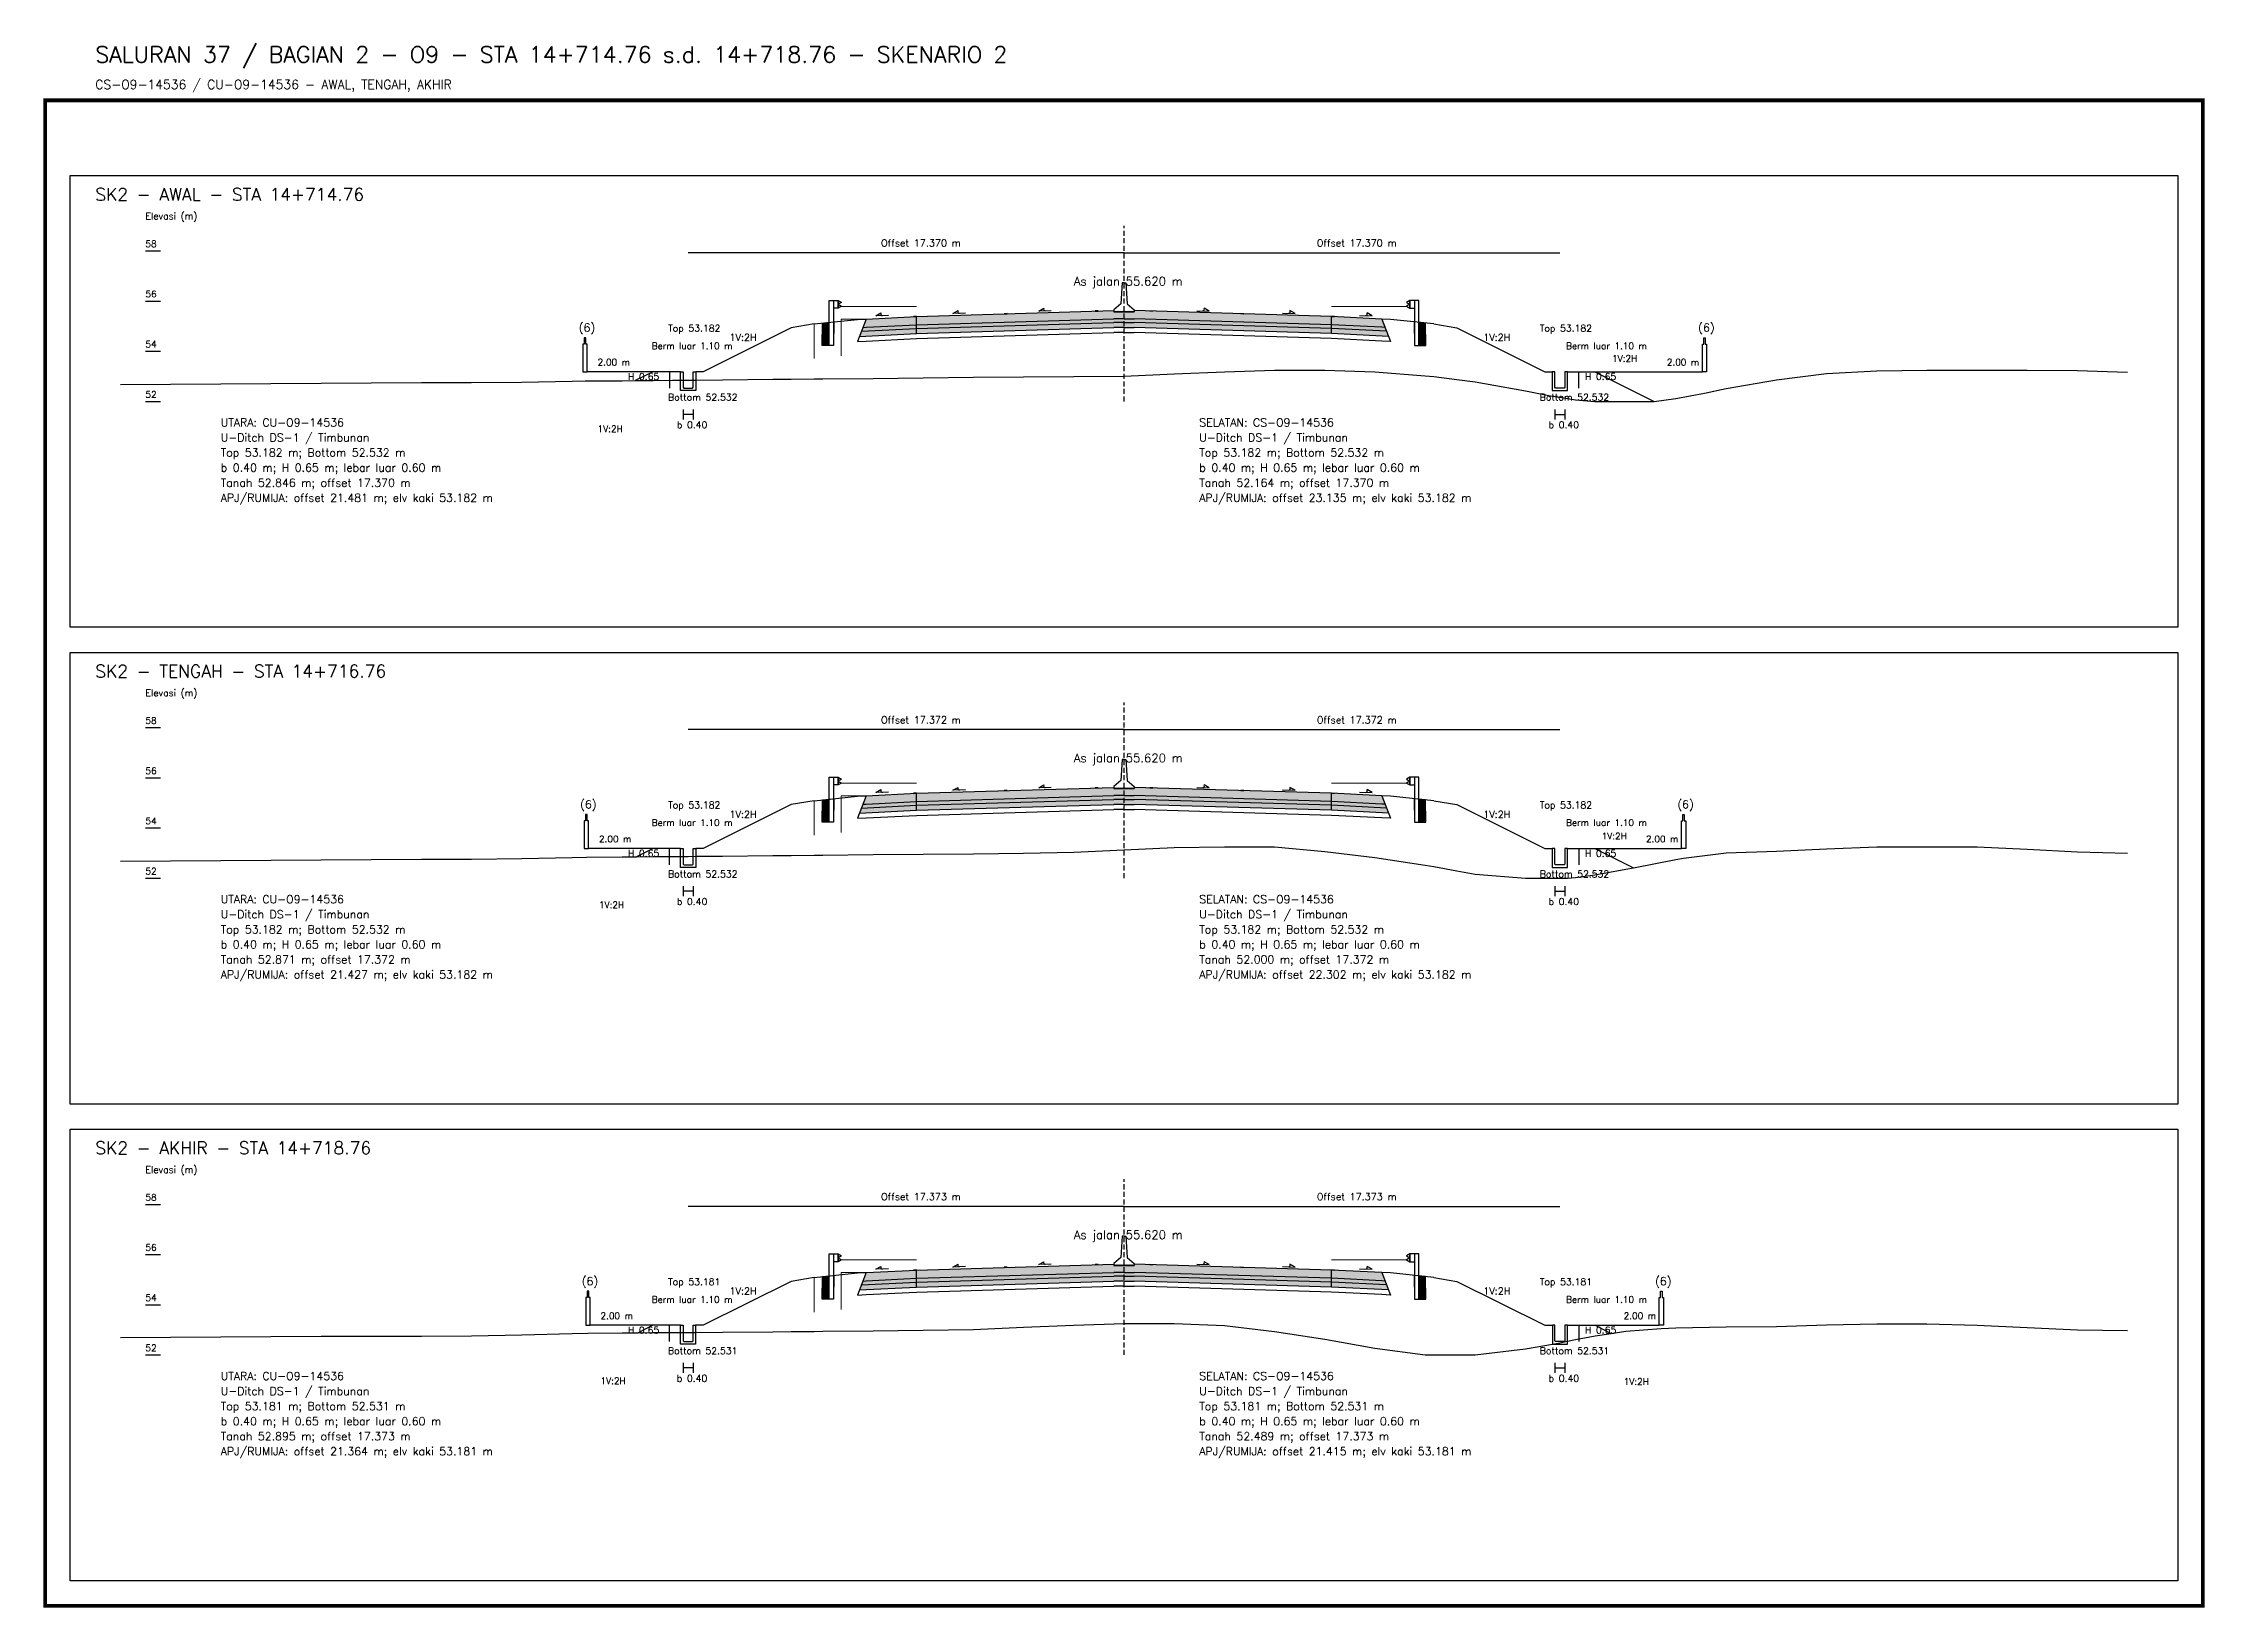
# Model space of a CAD drawing. Header units: metres. Extents: x -24715 to -24517, y 27498 to 30841.
# Drawn here: x -24617.7 to -24531.5, y 27922.2 to 27984.5 of the extents above; entities that cross this region are included whole.
import ezdxf

# ---------------------------------------------------------------- set-up
doc = ezdxf.new("R2010")
doc.units = ezdxf.units.M
doc.linetypes.add('PS_DASH', pattern=[0.3, 0.2, -0.1])
for name, color, linetype, lineweight in [('Dimensi', 230, 'Continuous', 20), ('GRS-ARSIR (HATCH)', 8, 'Continuous', 9), ('Guardrail', 20, 'Continuous', 30), ('HATCH - Beton ramping', 210, 'Continuous', 9), ('HATCH - LFA', 30, 'Continuous', 9), ('HATCH - Pavement', 50, 'Continuous', 9), ('Marka', 20, 'Continuous', 30), ('POT_ALL_GROUP', 2, 'Continuous', 70)]:
    doc.layers.add(name, color=color, linetype=linetype, lineweight=lineweight)
for name, color, linetype in [('POT_ALL_APJ', 2, 'Continuous'), ('POT_ALL_BORDER', 8, 'Continuous'), ('POT_ALL_CHANNEL2', 7, 'Continuous'), ('POT_ALL_DIM', 7, 'Continuous'), ('POT_ALL_GROUND', 1, 'Continuous'), ('POT_ALL_GUIDE', 8, 'Continuous'), ('POT_ALL_ROAD', 4, 'Continuous')]:
    doc.layers.add(name, color=color, linetype=linetype)
doc.styles.get("Standard").update_dxf_attribs({"font": 'simplex.shx'})

msp = doc.modelspace()

# ---------------------------------------------------------------- texts
at = {"layer": 'POT_ALL_APJ'}
for s, height, p in [('(6)', 0.32, (-24596.31731, 27973.04633)), ('(6)', 0.32, (-24551.70064, 27973.04633)), ('2.00 m', 0.26, (-24595.56731, 27971.69633)), ('2.00 m', 0.26, (-24552.95064, 27971.69633)), ('(6)', 0.32, (-24596.26254, 27954.04576)), ('(6)', 0.32, (-24552.53373, 27954.04576)), ('2.00 m', 0.26, (-24595.51254, 27952.69576)), ('2.00 m', 0.26, (-24553.78373, 27952.69576)), ('(6)', 0.32, (-24596.19995, 27935.04519)), ('(6)', 0.32, (-24553.42127, 27935.04519)), ('2.00 m', 0.26, (-24595.44995, 27933.69519)), ('2.00 m', 0.26, (-24554.67127, 27933.69519))]:
    msp.add_text(s, height=height, dxfattribs=at).set_placement(p)
at = {"layer": 'POT_ALL_CHANNEL2'}
for s, height, p in [('Top 53.182', 0.27, (-24592.75625, 27973.04633)), ('Top 53.182', 0.27, (-24558.01551, 27973.04633)), ('Bottom 52.532', 0.27, (-24592.75625, 27970.29633)), ('Bottom 52.532', 0.27, (-24558.01551, 27970.29633)), ('UTARA: CU-O9-14536', 0.32, (-24610.58588, 27969.26387)), ('SELATAN: CS-O9-14536', 0.32, (-24571.58588, 27969.26387)), ('Top 53.182', 0.27, (-24592.75738, 27954.04576)), ('Top 53.182', 0.27, (-24558.01437, 27954.04576)), ('Bottom 52.532', 0.27, (-24592.75738, 27951.29576)), ('Bottom 52.532', 0.27, (-24558.01437, 27951.29576)), ('UTARA: CU-O9-14536', 0.32, (-24610.58588, 27950.26387)), ('SELATAN: CS-O9-14536', 0.32, (-24571.58588, 27950.26387)), ('Top 53.181', 0.27, (-24592.75852, 27935.04519)), ('Top 53.181', 0.27, (-24558.01323, 27935.04519)), ('Bottom 52.531', 0.27, (-24592.75852, 27932.29519)), ('Bottom 52.531', 0.27, (-24558.01323, 27932.29519)), ('UTARA: CU-O9-14536', 0.32, (-24610.58588, 27931.26387)), ('SELATAN: CS-O9-14536', 0.32, (-24571.58588, 27931.26387))]:
    msp.add_text(s, height=height, dxfattribs=at).set_placement(p)
at = {"layer": 'POT_ALL_DIM'}
for s, height, p in [('SK2 - AWAL - STA 14+714.76', 0.5, (-24615.58588, 27978.26387)), ('Elevasi (m)', 0.27, (-24613.58588, 27977.51387)), ('58', 0.26, (-24613.58588, 27976.41387)), ('Offset 17.370 m', 0.28, (-24584.27106, 27976.43387)), ('Offset 17.370 m', 0.28, (-24566.90069, 27976.43387)), ('56', 0.26, (-24613.58588, 27974.41387)), ('As jalan 55.620 m', 0.34, (-24576.58588, 27974.88387)), ('1V:2H', 0.28, (-24590.30602, 27972.67144)), ('1V:2H', 0.28, (-24560.26573, 27972.67144)), ('54', 0.26, (-24613.58588, 27972.41387)), ('Berm luar 1.10 m', 0.26, (-24593.40625, 27972.34633)), ('Berm luar 1.10 m', 0.26, (-24556.96551, 27972.34633)), ('1V:2H', 0.26, (-24555.13307, 27971.84633)), ('H 0.65', 0.27, (-24594.35625, 27971.12133)), ('H 0.65', 0.27, (-24556.21551, 27971.12133)), ('52', 0.26, (-24613.58588, 27970.41387)), ('b 0.40', 0.27, (-24592.40625, 27969.19633)), ('b 0.40', 0.27, (-24557.66551, 27969.19633)), ('U-Ditch DS-1 / Timbunan', 0.32, (-24610.58588, 27968.66387)), ('1V:2H', 0.26, (-24595.56731, 27969.04083)), ('U-Ditch DS-1 / Timbunan', 0.32, (-24571.58588, 27968.66387)), ('Top 53.182 m; Bottom 52.532 m', 0.32, (-24610.58588, 27968.06387)), ('b 0.40 m; H 0.65 m; lebar luar 0.60 m', 0.32, (-24610.58588, 27967.46387)), ('Top 53.182 m; Bottom 52.532 m', 0.32, (-24571.58588, 27968.06387)), ('b 0.40 m; H 0.65 m; lebar luar 0.60 m', 0.32, (-24571.58588, 27967.46387)), ('Tanah 52.846 m; offset 17.370 m', 0.32, (-24610.58588, 27966.86387)), ('Tanah 52.164 m; offset 17.370 m', 0.32, (-24571.58588, 27966.86387)), ('APJ/RUMIJA: offset 21.481 m; elv kaki 53.182 m', 0.32, (-24610.58588, 27966.26387)), ('APJ/RUMIJA: offset 23.135 m; elv kaki 53.182 m', 0.32, (-24571.58588, 27966.26387)), ('SK2 - TENGAH - STA 14+716.76', 0.5, (-24615.58588, 27959.26387)), ('Elevasi (m)', 0.27, (-24613.58588, 27958.51387)), ('58', 0.26, (-24613.58588, 27957.41387)), ('Offset 17.372 m', 0.28, (-24584.27163, 27957.43387)), ('Offset 17.372 m', 0.28, (-24566.90012, 27957.43387)), ('As jalan 55.620 m', 0.34, (-24576.58588, 27955.88387)), ('56', 0.26, (-24613.58588, 27955.41387)), ('54', 0.26, (-24613.58588, 27953.41387)), ('Berm luar 1.10 m', 0.26, (-24593.40738, 27953.34576)), ('1V:2H', 0.28, (-24590.30659, 27953.67116)), ('1V:2H', 0.28, (-24560.26517, 27953.67116)), ('Berm luar 1.10 m', 0.26, (-24556.96437, 27953.34576)), ('H 0.65', 0.27, (-24594.35738, 27952.12076)), ('H 0.65', 0.27, (-24556.21437, 27952.12076)), ('1V:2H', 0.26, (-24555.54905, 27952.8131)), ('52', 0.26, (-24613.58588, 27951.41387)), ('U-Ditch DS-1 / Timbunan', 0.32, (-24610.58588, 27949.66387)), ('1V:2H', 0.26, (-24595.51254, 27950.06822)), ('b 0.40', 0.27, (-24592.40738, 27950.19576)), ('U-Ditch DS-1 / Timbunan', 0.32, (-24571.58588, 27949.66387)), ('b 0.40', 0.27, (-24557.66437, 27950.19576)), ('Top 53.182 m; Bottom 52.532 m', 0.32, (-24610.58588, 27949.06387)), ('b 0.40 m; H 0.65 m; lebar luar 0.60 m', 0.32, (-24610.58588, 27948.46387)), ('Top 53.182 m; Bottom 52.532 m', 0.32, (-24571.58588, 27949.06387)), ('b 0.40 m; H 0.65 m; lebar luar 0.60 m', 0.32, (-24571.58588, 27948.46387)), ('Tanah 52.871 m; offset 17.372 m', 0.32, (-24610.58588, 27947.86387)), ('Tanah 52.000 m; offset 17.372 m', 0.32, (-24571.58588, 27947.86387)), ('APJ/RUMIJA: offset 21.427 m; elv kaki 53.182 m', 0.32, (-24610.58588, 27947.26387)), ('APJ/RUMIJA: offset 22.302 m; elv kaki 53.182 m', 0.32, (-24571.58588, 27947.26387)), ('SK2 - AKHIR - STA 14+718.76', 0.5, (-24615.58588, 27940.26387)), ('Elevasi (m)', 0.27, (-24613.58588, 27939.51387)), ('58', 0.26, (-24613.58588, 27938.41387)), ('Offset 17.373 m', 0.28, (-24584.2722, 27938.43387)), ('Offset 17.373 m', 0.28, (-24566.89956, 27938.43387)), ('As jalan 55.620 m', 0.34, (-24576.58588, 27936.88387)), ('56', 0.26, (-24613.58588, 27936.41387)), ('54', 0.26, (-24613.58588, 27934.41387)), ('Berm luar 1.10 m', 0.26, (-24593.40852, 27934.34519)), ('1V:2H', 0.28, (-24590.30716, 27934.67087)), ('1V:2H', 0.28, (-24560.2646, 27934.67087)), ('Berm luar 1.10 m', 0.26, (-24556.96323, 27934.34519)), ('H 0.65', 0.27, (-24594.35852, 27933.12019)), ('H 0.65', 0.27, (-24556.21323, 27933.12019)), ('52', 0.26, (-24613.58588, 27932.41387)), ('U-Ditch DS-1 / Timbunan', 0.32, (-24610.58588, 27930.66387)), ('1V:2H', 0.26, (-24595.44995, 27931.09943)), ('b 0.40', 0.27, (-24592.40852, 27931.19519)), ('U-Ditch DS-1 / Timbunan', 0.32, (-24571.58588, 27930.66387)), ('b 0.40', 0.27, (-24557.66323, 27931.19519)), ('1V:2H', 0.26, (-24554.67127, 27931.07414)), ('Top 53.181 m; Bottom 52.531 m', 0.32, (-24610.58588, 27930.06387)), ('Top 53.181 m; Bottom 52.531 m', 0.32, (-24571.58588, 27930.06387)), ('Tanah 52.895 m; offset 17.373 m', 0.32, (-24610.58588, 27928.86387)), ('b 0.40 m; H 0.65 m; lebar luar 0.60 m', 0.32, (-24610.58588, 27929.46387)), ('Tanah 52.489 m; offset 17.373 m', 0.32, (-24571.58588, 27928.86387)), ('b 0.40 m; H 0.65 m; lebar luar 0.60 m', 0.32, (-24571.58588, 27929.46387)), ('APJ/RUMIJA: offset 21.364 m; elv kaki 53.181 m', 0.32, (-24610.58588, 27928.26387)), ('APJ/RUMIJA: offset 21.415 m; elv kaki 53.181 m', 0.32, (-24571.58588, 27928.26387))]:
    msp.add_text(s, height=height, dxfattribs=at).set_placement(p)
at = {"layer": 'POT_ALL_GROUP', "lineweight": 0}
for s, height, p in [('SALURAN 37 / BAGIAN 2 - O9 - STA 14+714.76 s.d. 14+718.76 - SKENARIO 2', 0.65, (-24615.58588, 27983.76387)), ('CS-O9-14536 / CU-O9-14536 - AWAL, TENGAH, AKHIR', 0.36, (-24615.58588, 27982.71387))]:
    msp.add_text(s, height=height, dxfattribs=at).set_placement(p)

# ---------------------------------------------------------------- blocks, each defined once
blk = doc.blocks.new('JALAN_ASLI_TIPIKAL_2OKT_METER')
at = {"layer": 'Guardrail', "lineweight": 9}
h = blk.add_hatch(dxfattribs=at)
h.set_pattern_fill('JIS_LC_20', color=256, scale=0.002)
h.set_pattern_definition([(45, (-29.65569, -21.99233), (-0.02828427, 0.02828427), []), (45, (-29.65489, -21.99233), (-0.02828427, 0.02828427), [])])
h.paths.add_polyline_path([(-12.025, -1.394), (-11.753, -1.394), (-11.753, -0.471), (-12.018, -0.498)])
h = blk.add_hatch(dxfattribs=at)
h.set_pattern_fill('JIS_LC_20', color=256, scale=0.002)
h.set_pattern_definition([(45, (-29.40569, -21.99233), (-0.02828427, 0.02828427), []), (45, (-29.40489, -21.99233), (-0.02828427, 0.02828427), [])])
h.paths.add_polyline_path([(12.018, -0.498), (11.753, -0.471), (11.753, -1.394), (12.025, -1.394)])
at = {"layer": 'HATCH - Beton ramping'}
h = blk.add_hatch(dxfattribs=at)
h.set_pattern_fill('AR-CONC', color=256, scale=0.0005)
h.set_pattern_definition([(50, (-28.949556, -21.99233), (0.09109233, -0.00796954), [0.009525, -0.104775]), (355, (-28.94956, -21.99233), (-0.0176217, 0.09552842), [0.00762, -0.0838203]), (100.45144, (-28.941965, -21.992995), (0.07347062, 0.08755888), [0.008095, -0.08904512]), (46.1842, (-28.94956, -21.96693), (0.13553952, -0.02102116), [0.0142875, -0.1571625]), (96.63556, (-28.93826, -21.96868), (0.11870207, 0.12371306), [0.0121425, -0.1335678]), (351.18415, (-28.94956, -21.96693), (0.11870207, 0.12371306), [0.01143, -0.12572987]), (21, (-28.936856, -21.97328), (0.0758072, -0.0511326), [0.009525, -0.104775]), (326, (-28.93686, -21.97328), (0.03090101, 0.09209398), [0.00762, -0.08382]), (71.45144, (-28.93054, -21.97754), (0.1067082, 0.04096138), [0.008095, -0.08904497]), (37.5, (-28.949556, -21.99233), (0.001544302, 0.04227752), [0, -0.082804, 0, -0.08509, 0, -0.0841375]), (7.5, (-28.949556, -21.99233), (0.03340983, 0.05009029), [0, -0.048514, 0, -0.080899, 0, -0.0320675]), (327.5, (-28.977877, -21.99233), (0.067795298, -0.002864372), [0, -0.03175, 0, -0.09906, 0, -0.131445]), (317.5, (-28.990577, -21.99233), (0.07406459, 0.01271325), [0, -0.041275, 0, -0.065786, 0, -0.093345])])
h.paths.add_polyline_path([(-8.27, -0.566), (-10.401, -0.666), (-10.461, -0.826), (-8.27, -0.716)])
h.paths.add_polyline_path([(-0.4, -0.48), (0, -0.48), (0, -0.33), (-0.4, -0.33), (-8.27, -0.566), (-8.27, -0.716)])
h = blk.add_hatch(dxfattribs=at)
h.set_pattern_fill('AR-CONC', color=256, scale=0.0005)
h.set_pattern_definition([(50, (-28.699556, -21.99233), (0.09109233, -0.00796954), [0.009525, -0.104775]), (355, (-28.69956, -21.99233), (-0.01762171, 0.09552842), [0.00762, -0.0838203]), (100.45144, (-28.691965, -21.992995), (0.07347062, 0.08755888), [0.008095, -0.08904512]), (46.1842, (-28.69956, -21.96693), (0.13553952, -0.02102116), [0.0142875, -0.1571625]), (96.63556, (-28.68826, -21.96868), (0.11870207, 0.12371306), [0.0121425, -0.1335678]), (351.18415, (-28.69956, -21.96693), (0.11870207, 0.12371306), [0.01143, -0.12572987]), (21, (-28.686856, -21.97328), (0.0758072, -0.0511326), [0.009525, -0.104775]), (326, (-28.68686, -21.97328), (0.03090101, 0.09209398), [0.00762, -0.08382]), (71.45144, (-28.68054, -21.97754), (0.10670821, 0.04096138), [0.008095, -0.08904497]), (37.5, (-28.699556, -21.99233), (0.001544302, 0.04227752), [0, -0.082804, 0, -0.08509, 0, -0.0841375]), (7.5, (-28.699556, -21.99233), (0.03340983, 0.050090287), [0, -0.048514, 0, -0.080899, 0, -0.0320675]), (327.5, (-28.727877, -21.99233), (0.067795298, -0.002864372), [0, -0.03175, 0, -0.09906, 0, -0.131445]), (317.5, (-28.740577, -21.99233), (0.07406459, 0.012713246), [0, -0.041275, 0, -0.065786, 0, -0.093345])])
h.paths.add_polyline_path([(8.27, -0.566), (10.401, -0.666), (10.461, -0.826), (8.27, -0.716)])
h.paths.add_polyline_path([(0.4, -0.48), (0, -0.48), (0, -0.33), (0.4, -0.33), (8.27, -0.566), (8.27, -0.716)])
at = {"layer": 'HATCH - LFA'}
h = blk.add_hatch(dxfattribs=at)
h.set_pattern_fill('GRAVEL', color=256, scale=0.0075)
h.set_pattern_definition([(228.012788, (-28.812396, -21.801831), (-1.524, -1.7145), [0.0256291, -2.5372863]), (184.96974, (-28.829541, -21.820881), (2.2859999991, 0.1905000109), [0.04398035, -4.3540537]), (132.510447, (-28.873356, -21.824691), (1.9050000008, -2.0954999993), [0.0310111, -3.0701042]), (267.27369, (-28.947651, -21.872316), (0.1905000004, 3.81), [0.0400503, -3.9649828]), (292.833654, (-28.949556, -21.912321), (-0.9525, 2.286), [0.0392725, -3.8879856]), (357.27369, (-28.934316, -21.948516), (-3.81, 0.1905000004), [0.0400503, -3.9649828]), (37.69424, (-28.894311, -21.950421), (-2.4764999999, -1.9050000001), [0.0529645, -5.24348365]), (72.255328, (-28.852401, -21.918036), (1.3335000004, 4.1909999999), [0.050004, -4.95039425]), (121.429566, (-28.837161, -21.870411), (-1.5240000002, 2.4764999999), [0.040186, -3.9784159]), (175.23636, (-28.858116, -21.836121), (2.0955, -0.1905), [0.0458785, -2.2480453]), (222.397438, (-28.903836, -21.832311), (-2.2859999999, -2.0955000001), [0.05933084, -5.8737579]), (138.814075, (-28.759056, -21.874221), (-1.3335, 1.143), [0.0202503, -2.0047924]), (171.469234, (-28.774296, -21.860886), (2.4765, -0.3809999996), [0.03852615, -3.8140979]), (225, (-28.8124, -21.85517), (0, -0.1905), [0.0269407, -0.242467]), (203.19859, (-28.82573, -21.832311), (0.9525, 0.381), [0.0145081, -1.4362967]), (291.80141, (-28.839066, -21.838026), (-0.1905, 0.5715), [0.0205174, -1.0053565]), (30.96376, (-28.831446, -21.857076), (0.5715, 0.381), [0.033324, -1.0774724]), (161.56505, (-28.80287, -21.83993), (0.381, -0.1905), [0.0240965, -0.5783174]), (16.38954, (-28.949556, -21.838026), (1.905, 0.5715), [0.0337566, -3.341912]), (70.346176, (-28.917171, -21.828501), (-0.762, -2.0955), [0.0283199, -2.8036662]), (293.19859, (-28.80287, -21.801831), (-0.381, 0.9525), [0.029016, -1.4217888]), (343.61046, (-28.791441, -21.828501), (-1.905, 0.5715), [0.0337566, -3.341912]), (339.443955, (-28.949556, -21.956136), (-0.9525, 0.381), [0.0325526, -1.5950801]), (294.77514, (-28.919076, -21.967566), (-0.952500001, 2.0954999995), [0.0272754, -2.7002695]), (66.80141, (-28.800966, -21.992331), (0.381, 0.9525), [0.029016, -1.4217888]), (17.354025, (-28.789536, -21.965661), (-2.4765, -0.762), [0.0319337, -3.1614282]), (69.443955, (-28.89431, -21.992331), (-0.381, -0.9525), [0.0162763, -1.6113564]), (101.30993, (-28.812396, -21.99233), (-0.1905, 0.762), [0.0097136, -0.9616496]), (165.96376, (-28.8143, -21.982806), (0.5715, -0.1905), [0.0392725, -0.7461791]), (186.009006, (-28.852401, -21.973281), (1.905, 0.1905), [0.036395, -3.6031024]), (303.69007, (-28.831446, -21.87422), (-0.1905, 0.381), [0.0274743, -0.6593832]), (353.157227, (-28.816206, -21.897081), (3.2385, -0.3809999998), [0.0479668, -4.7487007]), (60.945396, (-28.76858, -21.902796), (-0.762, -1.3335), [0.0196131, -1.9417044]), (90, (-28.75906, -21.88565), (-0.1905, 0.1905), [0.01143, -0.17907]), (120.256437, (-28.856211, -21.967566), (0.762, -1.3335), [0.026465, -2.6200456]), (48.012787, (-28.869546, -21.944706), (1.524, 1.7145), [0.0512582, -2.5116572]), (0, (-28.83526, -21.9066), (0.1905, 0.1905), [0.04953, -0.14097]), (325.304846, (-28.785726, -21.906606), (1.9050000007, -1.333499999), [0.0301207, -2.9819488]), (254.0546, (-28.76096, -21.92375), (-0.1905, -0.762), [0.0277372, -1.3591238]), (207.645975, (-28.768581, -21.950421), (-3.6195000001, -1.9049999997), [0.0451609, -4.4709348]), (175.426079, (-28.808586, -21.971376), (-2.4765, 0.1905), [0.0477772, -4.7299385])])
h.paths.add_polyline_path([(-8.27, -0.716), (-10.461, -0.826), (-10.54, -1.03), (-8.27, -0.916)])
h.paths.add_polyline_path([(-0.4, -0.68), (0, -0.68), (0, -0.48), (-0.4, -0.48), (-8.27, -0.716), (-8.27, -0.916)])
h = blk.add_hatch(dxfattribs=at)
h.set_pattern_fill('GRAVEL', color=256, scale=0.0075)
h.set_pattern_definition([(228.012788, (-28.562396, -21.801831), (-1.524, -1.7145), [0.0256291, -2.5372863]), (184.96974, (-28.579541, -21.820881), (2.2859999991, 0.1905000109), [0.04398035, -4.3540537]), (132.510447, (-28.623356, -21.824691), (1.9050000008, -2.0954999993), [0.0310111, -3.0701042]), (267.27369, (-28.697651, -21.872316), (0.1905000004, 3.81), [0.04005034, -3.9649828]), (292.833654, (-28.699556, -21.912321), (-0.9525, 2.286), [0.0392725, -3.8879856]), (357.27369, (-28.684316, -21.948516), (-3.81, 0.1905000004), [0.04005034, -3.9649828]), (37.69424, (-28.644311, -21.950421), (-2.4764999999, -1.9050000001), [0.0529645, -5.24348365]), (72.255328, (-28.602401, -21.918036), (1.3335000004, 4.1909999999), [0.050004, -4.95039425]), (121.429566, (-28.587161, -21.870411), (-1.5240000002, 2.4764999999), [0.040186, -3.9784159]), (175.23636, (-28.608116, -21.836121), (2.0955, -0.1905000003), [0.0458785, -2.2480453]), (222.397438, (-28.653836, -21.832311), (-2.2859999999, -2.0955000001), [0.05933084, -5.87375794]), (138.814075, (-28.509056, -21.874221), (-1.3335, 1.143), [0.02025034, -2.0047924]), (171.469234, (-28.524296, -21.860886), (2.4765, -0.3809999996), [0.03852615, -3.8140979]), (225, (-28.5624, -21.85517), (0, -0.1905), [0.0269407, -0.242467]), (203.19859, (-28.57573, -21.832311), (0.9525, 0.381), [0.0145081, -1.4362967]), (291.80141, (-28.589066, -21.838026), (-0.1905, 0.5715), [0.0205174, -1.0053565]), (30.96376, (-28.581446, -21.857076), (0.5715, 0.381), [0.033324, -1.0774724]), (161.56505, (-28.55287, -21.83993), (0.381, -0.1905), [0.0240965, -0.57831736]), (16.38954, (-28.699556, -21.838026), (1.905, 0.5715), [0.0337566, -3.341912]), (70.346176, (-28.667171, -21.828501), (-0.762, -2.0955), [0.0283199, -2.8036662]), (293.19859, (-28.55287, -21.801831), (-0.381, 0.9525), [0.029016, -1.4217888]), (343.61046, (-28.541441, -21.828501), (-1.905, 0.5714999999), [0.0337566, -3.341912]), (339.443955, (-28.699556, -21.956136), (-0.9525, 0.381), [0.03255264, -1.5950801]), (294.77514, (-28.669076, -21.967566), (-0.952500001, 2.0954999995), [0.0272754, -2.7002695]), (66.80141, (-28.550966, -21.992331), (0.381, 0.9525), [0.029016, -1.4217888]), (17.354025, (-28.539536, -21.965661), (-2.4765, -0.7620000002), [0.0319337, -3.1614282]), (69.443955, (-28.64431, -21.992331), (-0.381, -0.9525), [0.0162763, -1.6113564]), (101.30993, (-28.562396, -21.99233), (-0.1905, 0.762), [0.0097136, -0.9616496]), (165.96376, (-28.5643, -21.982806), (0.5715, -0.1905), [0.0392725, -0.7461791]), (186.009006, (-28.602401, -21.973281), (1.905, 0.1905), [0.036395, -3.6031024]), (303.69007, (-28.581446, -21.87422), (-0.1905, 0.381), [0.0274743, -0.6593832]), (353.157227, (-28.566206, -21.897081), (3.2385, -0.3809999998), [0.04796676, -4.7487007]), (60.945396, (-28.51858, -21.902796), (-0.762, -1.3335), [0.0196131, -1.9417044]), (90, (-28.50906, -21.88565), (-0.1905, 0.1905), [0.01143, -0.17907]), (120.256437, (-28.606211, -21.967566), (0.762, -1.3335), [0.026465, -2.62004556]), (48.012787, (-28.619546, -21.944706), (1.524, 1.7145), [0.0512582, -2.5116572]), (0, (-28.58526, -21.9066), (0.1905, 0.1905), [0.04953, -0.14097]), (325.304846, (-28.535726, -21.906606), (1.9050000007, -1.333499999), [0.0301207, -2.98194875]), (254.054604, (-28.51096, -21.92375), (-0.1905, -0.762), [0.0277372, -1.35912375]), (207.645975, (-28.518581, -21.950421), (-3.6195000001, -1.9049999997), [0.0451609, -4.4709348]), (175.426079, (-28.558586, -21.971376), (-2.4765, 0.1905), [0.0477772, -4.7299385])])
h.paths.add_polyline_path([(8.27, -0.716), (10.461, -0.826), (10.54, -1.03), (8.27, -0.916)])
h.paths.add_polyline_path([(0.4, -0.68), (0, -0.68), (0, -0.48), (0.4, -0.48), (8.27, -0.716), (8.27, -0.916)])
at = {"layer": 'HATCH - Pavement'}
h = blk.add_hatch(dxfattribs=at)
h.set_pattern_fill('AR-CONC', color=256, scale=0.001)
h.set_pattern_definition([(50, (-89.43046, -52.62889), (0.18218467, -0.01593909), [0.01905, -0.20955]), (355, (-89.43046, -52.6289), (-0.03524342, 0.19105685), [0.01524, -0.1676406]), (100.45144, (-89.41528, -52.63022), (0.14694125, 0.17511775), [0.01619, -0.17809024]), (46.1842, (-89.43046, -52.5781), (0.27107904, -0.04204233), [0.028575, -0.314325]), (96.63556, (-89.40787, -52.5816), (0.23740413, 0.2474261), [0.024285, -0.2671356]), (351.18415, (-89.43046, -52.5781), (0.2374041, 0.2474261), [0.02286, -0.2514597]), (21, (-89.40506, -52.59079), (0.1516144, -0.1022652), [0.01905, -0.20955]), (326, (-89.40506, -52.5908), (0.06180203, 0.18418797), [0.01524, -0.16764]), (71.45144, (-89.39243, -52.59931), (0.21341642, 0.08192277), [0.01619, -0.17808994]), (37.5, (-89.43046, -52.62889), (0.003088603, 0.08455504), [0, -0.165608, 0, -0.17018, 0, -0.168275]), (7.5, (-89.43046, -52.62889), (0.06681966, 0.100180575), [0, -0.097028, 0, -0.161798, 0, -0.064135]), (327.5, (-89.4871, -52.62889), (0.135590595, -0.005728744), [0, -0.0635, 0, -0.19812, 0, -0.26289]), (317.5, (-89.5125, -52.62889), (0.14812918, 0.02542649), [0, -0.08255, 0, -0.131572, 0, -0.18669])])
h.paths.add_polyline_path([(-8.27, -0.236), (-10.27, -0.336), (-10.401, -0.673), (-10.27, -0.666), (-8.27, -0.566)])
h.paths.add_polyline_path([(-0.4, -0.33), (0, -0.33), (0, 0), (-0.4, 0), (-8.27, -0.236), (-8.27, -0.566)])
h = blk.add_hatch(dxfattribs=at)
h.set_pattern_fill('AR-CONC', color=256, scale=0.001)
h.set_pattern_definition([(50, (-89.18046, -52.62889), (0.18218467, -0.01593909), [0.01905, -0.20955]), (355, (-89.18046, -52.6289), (-0.03524342, 0.19105685), [0.01524, -0.16764058]), (100.45144, (-89.16528, -52.63022), (0.14694125, 0.17511775), [0.01619, -0.17809024]), (46.1842, (-89.18046, -52.5781), (0.27107904, -0.04204233), [0.028575, -0.314325]), (96.63556, (-89.15787, -52.5816), (0.23740413, 0.2474261), [0.024285, -0.2671356]), (351.18415, (-89.18046, -52.5781), (0.2374041, 0.2474261), [0.02286, -0.2514597]), (21, (-89.15506, -52.59079), (0.1516144, -0.1022652), [0.01905, -0.20955]), (326, (-89.15506, -52.5908), (0.06180203, 0.18418797), [0.01524, -0.16764]), (71.45144, (-89.14243, -52.59931), (0.21341642, 0.08192277), [0.01619, -0.17808994]), (37.5, (-89.18046, -52.62889), (0.003088603, 0.08455504), [0, -0.165608, 0, -0.17018, 0, -0.168275]), (7.5, (-89.18046, -52.62889), (0.06681966, 0.100180575), [0, -0.097028, 0, -0.161798, 0, -0.064135]), (327.5, (-89.2371, -52.62889), (0.135590595, -0.005728744), [0, -0.0635, 0, -0.19812, 0, -0.26289]), (317.5, (-89.2625, -52.62889), (0.14812918, 0.02542649), [0, -0.08255, 0, -0.131572, 0, -0.18669])])
h.paths.add_polyline_path([(8.27, -0.236), (10.27, -0.336), (10.401, -0.673), (10.27, -0.666), (8.27, -0.566)])
h.paths.add_polyline_path([(0.4, -0.33), (0, -0.33), (0, 0), (0.4, 0), (8.27, -0.236), (8.27, -0.566)])
at = {"layer": 'Marka'}
h = blk.add_hatch(color=256, dxfattribs=at)
h.dxf.hatch_style = 1
h.paths.add_polyline_path([(-8.27, -0.23), (-8.39, -0.236), (-8.39, -0.242), (-8.27, -0.236)])
h.paths.add_polyline_path([(-4.65, -0.122), (-4.77, -0.125), (-4.77, -0.131), (-4.65, -0.128)])
h.paths.add_polyline_path([(-1.03, -0.019), (-1.03, -0.013), (-1.15, -0.017), (-1.15, -0.023)])
h = blk.add_hatch(color=256, dxfattribs=at)
h.dxf.hatch_style = 1
h.paths.add_polyline_path([(8.27, -0.23), (8.39, -0.236), (8.39, -0.242), (8.27, -0.236)])
h.paths.add_polyline_path([(4.65, -0.122), (4.77, -0.125), (4.77, -0.131), (4.65, -0.128)])
h.paths.add_polyline_path([(1.03, -0.019), (1.03, -0.013), (1.15, -0.017), (1.15, -0.023)])
for p, q in [((-8.27, -0.236), (-0.4, 0)), ((8.27, -0.236), (0.4, 0)), ((-12.353, -0.533), (-10.622, -0.354)), ((-10.27, -0.336), (-10.62, -1.234)), ((-10.62, -0.354), (-10.27, -0.336)), ((-10.461, -0.826), (-8.27, -0.716)), ((-10.401, -0.673), (-10.27, -0.666)), ((-10.27, -0.336), (-8.27, -0.236)), ((-10.27, -0.666), (-8.27, -0.566)), ((-8.27, -0.916), (-8.27, -0.236)), ((-8.27, -0.566), (-0.4, -0.33)), ((-8.27, -0.716), (-0.4, -0.48)), ((-8.27, -0.916), (-0.4, -0.68)), ((0, -0.05), (-0.4, -0.05)), ((0, -0.33), (-0.4, -0.33)), ((0, -0.48), (-0.4, -0.48)), ((0, -0.68), (-0.4, -0.68)), ((0, -0.05), (0.4, -0.05)), ((0, -0.33), (0.4, -0.33)), ((0, -0.48), (0.4, -0.48)), ((0, -0.68), (0.4, -0.68)), ((8.27, -0.566), (0.4, -0.33)), ((8.27, -0.716), (0.4, -0.48)), ((8.27, -0.916), (0.4, -0.68)), ((8.27, -0.916), (8.27, -0.236)), ((10.27, -0.336), (8.27, -0.236)), ((10.27, -0.666), (8.27, -0.566)), ((10.461, -0.826), (8.27, -0.716)), ((10.27, -0.336), (10.62, -1.234)), ((10.62, -0.354), (10.27, -0.336)), ((10.401, -0.673), (10.27, -0.666)), ((12.353, -0.533), (10.622, -0.354)), ((-10.62, -1.234), (-10.27, -1.216)), ((-10.54, -1.03), (-8.27, -0.916)), ((-10.27, -1.216), (-8.27, -1.116)), ((-8.27, -1.116), (-0.4, -0.88)), ((0, -0.88), (-0.4, -0.88)), ((0, -0.88), (0.4, -0.88)), ((8.27, -1.116), (0.4, -0.88)), ((10.54, -1.03), (8.27, -0.916)), ((10.27, -1.216), (8.27, -1.116)), ((10.62, -1.234), (10.27, -1.216))]:
    blk.add_line(p, q)
for points in [[(0, 1.11), (-0.075, 1.11), (-0.125, 0.27), (-0.4, 0.03), (-0.4, -0.05), (0, -0.05)], [(0, 1.11), (0.075, 1.11), (0.125, 0.27), (0.4, 0.03), (0.4, -0.05), (0, -0.05)], [(-6.818, -0.116), (-6.616, 0)], [(-3.401, -0.02), (-3.199, 0.096)], [(3.401, -0.02), (3.199, 0.096)], [(6.818, -0.116), (6.616, 0)], [(-9.887, -0.208), (-9.686, -0.092)], [(-9.387, -0.193), (-9.887, -0.208)], [(-6.318, -0.101), (-6.818, -0.116)], [(-2.901, -0.005), (-3.401, -0.02)], [(2.901, -0.005), (3.401, -0.02)], [(6.318, -0.101), (6.818, -0.116)], [(9.387, -0.193), (9.887, -0.208)], [(9.887, -0.208), (9.686, -0.092)]]:
    blk.add_lwpolyline(points)
for centre, start, end in [((-6.556, -0.037), 148.28164, 271.71836), ((-3.139, 0.059), 148.28164, 271.71836), ((3.139, 0.059), 268.28164, 31.71836), ((6.556, -0.037), 268.28164, 31.71836), ((-9.625, -0.129), 148.28164, 271.71836), ((9.625, -0.129), 268.28164, 31.71836)]:
    blk.add_arc(centre, 0.0711, start, end)
at = {"layer": 'Dimensi'}
for p, q in [((-8.27, 0.168), (-11.27, 0.168)), ((8.27, 0.168), (11.27, 0.168))]:
    blk.add_line(p, q, dxfattribs=at)
at = {"layer": 'GRS-ARSIR (HATCH)'}
for p, q in [((-12.353, -0.533), (-12.353, -1.909)), ((-11.27, -0.336), (-11.27, -1.803)), ((-10.27, -0.336), (-11.27, -0.336))]:
    blk.add_line(p, q, dxfattribs=at)
at = {"layer": 'Guardrail'}
for points in [[(-11.753, -1.394), (-11.753, 0.406), (-11.575, 0.406), (-11.575, -1.394), (-11.753, -1.394)], [(-11.575, 0.406), (-11.397, 0.406), (-11.397, 0.094), (-11.575, 0.094)], [(-11.397, 0.25), (-11.397, 0.406), (-11.262, 0.328), (-11.397, 0.25)], [(-11.397, 0.094), (-11.397, 0.25), (-11.262, 0.172), (-11.397, 0.094)], [(11.397, 0.25), (11.397, 0.406), (11.262, 0.328), (11.397, 0.25)], [(11.397, 0.094), (11.397, 0.25), (11.262, 0.172), (11.397, 0.094)], [(11.575, 0.406), (11.397, 0.406), (11.397, 0.094), (11.575, 0.094)], [(11.753, -1.394), (11.753, 0.406), (11.575, 0.406), (11.575, -1.394), (11.753, -1.394)], [(-11.575, -1.394), (-12.025, -1.394), (-12.018, -0.498), (-11.568, -0.453), (-11.575, -1.394)], [(11.575, -1.394), (12.025, -1.394), (12.018, -0.498), (11.568, -0.453), (11.575, -1.394)]]:
    blk.add_lwpolyline(points, dxfattribs=at)
at = {"layer": 'Marka'}
for points in [[(-8.39, -0.242), (-8.27, -0.236), (-8.27, -0.23), (-8.39, -0.236), (-8.39, -0.242)], [(8.39, -0.242), (8.27, -0.236), (8.27, -0.23), (8.39, -0.236), (8.39, -0.242)]]:
    blk.add_lwpolyline(points, dxfattribs=at)
for points in [[(-4.65, -0.122), (-4.77, -0.125), (-4.77, -0.131), (-4.65, -0.128)], [(-1.03, -0.013), (-1.15, -0.017), (-1.15, -0.023), (-1.03, -0.019)], [(1.03, -0.013), (1.15, -0.017), (1.15, -0.023), (1.03, -0.019)], [(4.65, -0.122), (4.77, -0.125), (4.77, -0.131), (4.65, -0.128)]]:
    blk.add_lwpolyline(points, close=True, dxfattribs=at)

# ---------------------------------------------------------------- linework, layer by layer
at = {"layer": 'POT_ALL_APJ', "linetype": 'Continuous'}
for points in [[(-24596.15231, 27972.55074), (-24596.15231, 27971.44633), (-24595.98231, 27971.44633), (-24595.98231, 27972.55074), (-24596.03731, 27972.55074), (-24596.03731, 27972.80074), (-24596.06731, 27972.80074), (-24596.09731, 27972.80074), (-24596.09731, 27972.55074), (-24596.15231, 27972.55074)], [(-24551.36564, 27972.55074), (-24551.36564, 27971.44633), (-24551.53564, 27971.44633), (-24551.53564, 27972.55074), (-24551.48064, 27972.55074), (-24551.48064, 27972.80074), (-24551.45064, 27972.80074), (-24551.42064, 27972.80074), (-24551.42064, 27972.55074), (-24551.36564, 27972.55074)], [(-24593.35625, 27971.44633), (-24595.98231, 27971.44633)], [(-24555.81551, 27971.44633), (-24551.53564, 27971.44633)], [(-24596.09754, 27953.55017), (-24596.09754, 27952.44576), (-24595.92754, 27952.44576), (-24595.92754, 27953.55017), (-24595.98254, 27953.55017), (-24595.98254, 27953.80017), (-24596.01254, 27953.80017), (-24596.04254, 27953.80017), (-24596.04254, 27953.55017), (-24596.09754, 27953.55017)], [(-24552.19873, 27953.55017), (-24552.19873, 27952.44576), (-24552.36873, 27952.44576), (-24552.36873, 27953.55017), (-24552.31373, 27953.55017), (-24552.31373, 27953.80017), (-24552.28373, 27953.80017), (-24552.25373, 27953.80017), (-24552.25373, 27953.55017), (-24552.19873, 27953.55017)], [(-24593.35738, 27952.44576), (-24595.92754, 27952.44576)], [(-24555.81437, 27952.44576), (-24552.36873, 27952.44576)], [(-24596.03495, 27934.5496), (-24596.03495, 27933.44519), (-24595.86495, 27933.44519), (-24595.86495, 27934.5496), (-24595.91995, 27934.5496), (-24595.91995, 27934.7996), (-24595.94995, 27934.7996), (-24595.97995, 27934.7996), (-24595.97995, 27934.5496), (-24596.03495, 27934.5496)], [(-24553.08627, 27934.5496), (-24553.08627, 27933.44519), (-24553.25627, 27933.44519), (-24553.25627, 27934.5496), (-24553.20127, 27934.5496), (-24553.20127, 27934.7996), (-24553.17127, 27934.7996), (-24553.14127, 27934.7996), (-24553.14127, 27934.5496), (-24553.08627, 27934.5496)], [(-24593.35852, 27933.44519), (-24595.86495, 27933.44519)], [(-24555.81323, 27933.44519), (-24553.25627, 27933.44519)]]:
    msp.add_lwpolyline(points, dxfattribs=at)
at = {"layer": 'POT_ALL_BORDER', "linetype": 'Continuous'}
for points in [[(-24616.58588, 27979.26387), (-24532.58588, 27979.26387), (-24532.58588, 27961.26387), (-24616.58588, 27961.26387), (-24616.58588, 27979.26387)], [(-24616.58588, 27960.26387), (-24532.58588, 27960.26387), (-24532.58588, 27942.26387), (-24616.58588, 27942.26387), (-24616.58588, 27960.26387)], [(-24616.58588, 27941.26387), (-24532.58588, 27941.26387), (-24532.58588, 27923.26387), (-24616.58588, 27923.26387), (-24616.58588, 27941.26387)]]:
    msp.add_lwpolyline(points, dxfattribs=at)
at = {"layer": 'POT_ALL_CHANNEL2', "linetype": 'Continuous'}
for points in [[(-24591.75625, 27971.44633), (-24591.65625, 27971.44633), (-24591.65625, 27970.69633), (-24592.25625, 27970.69633), (-24592.25625, 27971.44633), (-24592.15625, 27971.44633), (-24592.15625, 27970.82633), (-24592.12625, 27970.79633), (-24591.78625, 27970.79633), (-24591.75625, 27970.82633), (-24591.75625, 27971.44633)], [(-24557.41551, 27971.44633), (-24557.51551, 27971.44633), (-24557.51551, 27970.69633), (-24556.91551, 27970.69633), (-24556.91551, 27971.44633), (-24557.01551, 27971.44633), (-24557.01551, 27970.82633), (-24557.04551, 27970.79633), (-24557.38551, 27970.79633), (-24557.41551, 27970.82633), (-24557.41551, 27971.44633)], [(-24591.75738, 27952.44576), (-24591.65738, 27952.44576), (-24591.65738, 27951.69576), (-24592.25738, 27951.69576), (-24592.25738, 27952.44576), (-24592.15738, 27952.44576), (-24592.15738, 27951.82576), (-24592.12738, 27951.79576), (-24591.78738, 27951.79576), (-24591.75738, 27951.82576), (-24591.75738, 27952.44576)], [(-24557.41437, 27952.44576), (-24557.51437, 27952.44576), (-24557.51437, 27951.69576), (-24556.91437, 27951.69576), (-24556.91437, 27952.44576), (-24557.01437, 27952.44576), (-24557.01437, 27951.82576), (-24557.04437, 27951.79576), (-24557.38437, 27951.79576), (-24557.41437, 27951.82576), (-24557.41437, 27952.44576)], [(-24591.75852, 27933.44519), (-24591.65852, 27933.44519), (-24591.65852, 27932.69519), (-24592.25852, 27932.69519), (-24592.25852, 27933.44519), (-24592.15852, 27933.44519), (-24592.15852, 27932.82519), (-24592.12852, 27932.79519), (-24591.78852, 27932.79519), (-24591.75852, 27932.82519), (-24591.75852, 27933.44519)], [(-24557.41323, 27933.44519), (-24557.51323, 27933.44519), (-24557.51323, 27932.69519), (-24556.91323, 27932.69519), (-24556.91323, 27933.44519), (-24557.01323, 27933.44519), (-24557.01323, 27932.82519), (-24557.04323, 27932.79519), (-24557.38323, 27932.79519), (-24557.41323, 27932.82519), (-24557.41323, 27933.44519)]]:
    msp.add_lwpolyline(points, dxfattribs=at)
at = {"layer": 'POT_ALL_DIM', "linetype": 'Continuous'}
for points in [[(-24574.58588, 27976.18387), (-24591.95625, 27976.18387)], [(-24574.58588, 27976.18387), (-24557.21551, 27976.18387)], [(-24592.70625, 27971.44633), (-24592.70625, 27970.79633)], [(-24556.46551, 27971.44633), (-24556.46551, 27970.79633)], [(-24592.15625, 27969.94633), (-24592.15625, 27969.54633)], [(-24591.75625, 27969.74633), (-24592.15625, 27969.74633)], [(-24591.75625, 27969.94633), (-24591.75625, 27969.54633)], [(-24557.41551, 27969.94633), (-24557.41551, 27969.54633)], [(-24557.41551, 27969.74633), (-24557.01551, 27969.74633)], [(-24557.01551, 27969.94633), (-24557.01551, 27969.54633)], [(-24574.58588, 27957.18387), (-24591.95738, 27957.18387)], [(-24574.58588, 27957.18387), (-24557.21437, 27957.18387)], [(-24592.70738, 27952.44576), (-24592.70738, 27951.79576)], [(-24556.46437, 27952.44576), (-24556.46437, 27951.79576)], [(-24592.15738, 27950.94576), (-24592.15738, 27950.54576)], [(-24591.75738, 27950.74576), (-24592.15738, 27950.74576)], [(-24591.75738, 27950.94576), (-24591.75738, 27950.54576)], [(-24557.41437, 27950.94576), (-24557.41437, 27950.54576)], [(-24557.41437, 27950.74576), (-24557.01437, 27950.74576)], [(-24557.01437, 27950.94576), (-24557.01437, 27950.54576)], [(-24574.58588, 27938.18387), (-24591.95852, 27938.18387)], [(-24574.58588, 27938.18387), (-24557.21323, 27938.18387)], [(-24592.70852, 27933.44519), (-24592.70852, 27932.79519)], [(-24556.46323, 27933.44519), (-24556.46323, 27932.79519)], [(-24592.15852, 27931.94519), (-24592.15852, 27931.54519)], [(-24591.75852, 27931.74519), (-24592.15852, 27931.74519)], [(-24591.75852, 27931.94519), (-24591.75852, 27931.54519)], [(-24557.41323, 27931.94519), (-24557.41323, 27931.54519)], [(-24557.41323, 27931.74519), (-24557.01323, 27931.74519)], [(-24557.01323, 27931.94519), (-24557.01323, 27931.54519)]]:
    msp.add_lwpolyline(points, dxfattribs=at)
at = {"layer": 'POT_ALL_GROUND', "linetype": 'Continuous'}
for points in [[(-24614.58588, 27970.93666), (-24612.58588, 27970.94937), (-24610.58588, 27970.96234), (-24608.58588, 27970.97581), (-24606.58588, 27970.98833), (-24604.58588, 27971.00084), (-24602.58588, 27971.01359), (-24600.58588, 27971.02107), (-24598.58588, 27971.03236), (-24596.58588, 27971.07256), (-24596.06731, 27971.07857), (-24594.58588, 27971.08568), (-24594.06731, 27971.09083), (-24593.35625, 27971.0982), (-24592.58588, 27971.10459), (-24592.25625, 27971.10732), (-24591.95625, 27971.11021), (-24591.65625, 27971.11335), (-24590.58588, 27971.12455), (-24588.58588, 27971.14636), (-24587.85579, 27971.15576), (-24586.93915, 27971.16445), (-24586.58588, 27971.16704), (-24584.58588, 27971.18171), (-24582.58588, 27971.2038), (-24580.58588, 27971.22634), (-24578.58588, 27971.24053), (-24576.58588, 27971.25222), (-24574.58588, 27971.26422), (-24572.58588, 27971.35952), (-24570.58588, 27971.4432), (-24568.58588, 27971.51387), (-24566.58588, 27971.51387), (-24564.58588, 27971.44394), (-24562.58588, 27971.28428), (-24562.2326, 27971.25073), (-24561.31596, 27971.13697), (-24560.58588, 27971.03843), (-24558.58588, 27970.68545), (-24557.51551, 27970.47827), (-24557.21551, 27970.4277), (-24556.91551, 27970.37713), (-24556.58588, 27970.32157), (-24555.81551, 27970.26387), (-24554.58588, 27970.26387), (-24553.45064, 27970.26387), (-24552.58588, 27970.3846), (-24551.45064, 27970.5972), (-24550.58588, 27970.77792), (-24548.58588, 27971.12214), (-24546.58588, 27971.37262), (-24544.58588, 27971.48609), (-24542.58588, 27971.51387), (-24540.58588, 27971.51387), (-24538.58588, 27971.51387), (-24536.58588, 27971.49224), (-24534.58588, 27971.4255)], [(-24614.58588, 27951.94588), (-24612.58588, 27951.95859), (-24610.58588, 27951.97131), (-24608.58588, 27951.98403), (-24606.58588, 27951.99674), (-24604.58588, 27952.00946), (-24602.58588, 27952.01789), (-24600.58588, 27952.02748), (-24598.58588, 27952.05413), (-24596.58588, 27952.09439), (-24596.01254, 27952.10591), (-24594.58588, 27952.11579), (-24594.01254, 27952.11822), (-24593.35738, 27952.12155), (-24592.58588, 27952.1281), (-24592.25738, 27952.13168), (-24591.95738, 27952.13446), (-24591.65738, 27952.13695), (-24590.58588, 27952.14584), (-24588.58588, 27952.16592), (-24587.85579, 27952.17356), (-24586.93915, 27952.18315), (-24586.58588, 27952.18684), (-24584.58588, 27952.2089), (-24582.58588, 27952.22357), (-24580.58588, 27952.23825), (-24578.58588, 27952.25716), (-24576.58588, 27952.30445), (-24574.58588, 27952.39975), (-24572.58588, 27952.48714), (-24570.58588, 27952.51387), (-24568.58588, 27952.51387), (-24566.58588, 27952.3325), (-24564.58588, 27952.09186), (-24562.58588, 27951.78163), (-24562.2326, 27951.73187), (-24561.31596, 27951.55896), (-24560.58588, 27951.42375), (-24558.58588, 27951.26387), (-24557.51437, 27951.26387), (-24557.21437, 27951.26387), (-24556.91437, 27951.26387), (-24556.58588, 27951.29004), (-24555.81437, 27951.40285), (-24554.58588, 27951.61682), (-24554.28373, 27951.68045), (-24552.58588, 27952.01425), (-24552.28373, 27952.05603), (-24550.58588, 27952.27106), (-24548.58588, 27952.34703), (-24546.58588, 27952.43252), (-24544.58588, 27952.51005), (-24542.58588, 27952.51387), (-24540.58588, 27952.51193), (-24538.58588, 27952.42636), (-24536.58588, 27952.30741), (-24534.58588, 27952.25671)], [(-24614.58588, 27932.95619), (-24612.58588, 27932.96799), (-24610.58588, 27932.98053), (-24608.58588, 27932.99325), (-24606.58588, 27933.00597), (-24604.58588, 27933.01197), (-24602.58588, 27933.01352), (-24600.58588, 27933.02113), (-24598.58588, 27933.06577), (-24596.58588, 27933.11622), (-24595.94995, 27933.129), (-24594.58588, 27933.14673), (-24593.94995, 27933.14943), (-24593.35852, 27933.15193), (-24592.58588, 27933.15521), (-24592.25852, 27933.15659), (-24591.95852, 27933.1586), (-24591.65852, 27933.16066), (-24590.58588, 27933.17051), (-24588.58588, 27933.1871), (-24587.85579, 27933.19401), (-24586.93915, 27933.2036), (-24586.58588, 27933.20729), (-24584.58588, 27933.22822), (-24582.58588, 27933.24914), (-24580.58588, 27933.27419), (-24578.58588, 27933.37004), (-24576.58588, 27933.45258), (-24574.58588, 27933.51387), (-24572.58588, 27933.51387), (-24570.58588, 27933.44094), (-24568.58588, 27933.20015), (-24566.58588, 27932.88822), (-24564.58588, 27932.53037), (-24562.58588, 27932.26387), (-24562.2326, 27932.26387), (-24561.31596, 27932.26387), (-24560.58588, 27932.26387), (-24558.58588, 27932.50308), (-24557.51323, 27932.69818), (-24557.21323, 27932.75307), (-24556.91323, 27932.8109), (-24556.58588, 27932.8743), (-24555.81323, 27933.02213), (-24555.17127, 27933.12414), (-24554.58588, 27933.21697), (-24553.17127, 27933.32398), (-24552.58588, 27933.34546), (-24550.58588, 27933.38181), (-24548.58588, 27933.40186), (-24546.58588, 27933.46742), (-24544.58588, 27933.50514), (-24542.58588, 27933.50905), (-24540.58588, 27933.44835), (-24538.58588, 27933.35465), (-24536.58588, 27933.25988), (-24534.58588, 27933.24019)]]:
    msp.add_lwpolyline(points, dxfattribs=at)
at = {"layer": 'POT_ALL_GROUP', "linetype": 'Continuous', "lineweight": 70, "const_width": 0.15}
msp.add_lwpolyline([(-24617.58588, 27982.26387), (-24531.58588, 27982.26387), (-24531.58588, 27922.26387), (-24617.58588, 27922.26387), (-24617.58588, 27982.26387)], dxfattribs=at)
at = {"layer": 'POT_ALL_GUIDE', "linetype": 'PS_DASH'}
for points in [[(-24574.58588, 27970.26387), (-24574.58588, 27977.26387)], [(-24574.58588, 27951.26387), (-24574.58588, 27958.26387)], [(-24574.58588, 27932.26387), (-24574.58588, 27939.26387)]]:
    msp.add_lwpolyline(points, dxfattribs=at)
at = {"layer": 'POT_ALL_GUIDE', "linetype": 'Continuous'}
for points in [[(-24613.58588, 27976.26387), (-24612.98588, 27976.26387)], [(-24613.58588, 27974.26387), (-24612.98588, 27974.26387)], [(-24613.58588, 27972.26387), (-24612.98588, 27972.26387)], [(-24613.58588, 27970.26387), (-24612.98588, 27970.26387)], [(-24613.58588, 27957.26387), (-24612.98588, 27957.26387)], [(-24613.58588, 27955.26387), (-24612.98588, 27955.26387)], [(-24613.58588, 27953.26387), (-24612.98588, 27953.26387)], [(-24613.58588, 27951.26387), (-24612.98588, 27951.26387)], [(-24613.58588, 27938.26387), (-24612.98588, 27938.26387)], [(-24613.58588, 27936.26387), (-24612.98588, 27936.26387)], [(-24613.58588, 27934.26387), (-24612.98588, 27934.26387)], [(-24613.58588, 27932.26387), (-24612.98588, 27932.26387)]]:
    msp.add_lwpolyline(points, dxfattribs=at)
at = {"layer": 'POT_ALL_ROAD', "linetype": 'Continuous'}
for points in [[(-24586.93915, 27973.35048), (-24587.85579, 27973.19655), (-24591.35625, 27971.44633), (-24591.65625, 27971.44633)], [(-24562.2326, 27973.35048), (-24561.31596, 27973.19655), (-24557.81551, 27971.44633), (-24557.51551, 27971.44633)], [(-24593.35625, 27971.44633), (-24594.06731, 27971.09083)], [(-24592.25625, 27971.44633), (-24593.35625, 27971.44633)], [(-24556.91551, 27971.44633), (-24555.81551, 27971.44633)], [(-24555.81551, 27971.44633), (-24553.45064, 27970.26387)], [(-24586.93915, 27954.35048), (-24587.85579, 27954.19655), (-24591.35738, 27952.44576), (-24591.65738, 27952.44576)], [(-24562.2326, 27954.35048), (-24561.31596, 27954.19655), (-24557.81437, 27952.44576), (-24557.51437, 27952.44576)], [(-24593.35738, 27952.44576), (-24594.01254, 27952.11822)], [(-24592.25738, 27952.44576), (-24593.35738, 27952.44576)], [(-24556.91437, 27952.44576), (-24555.81437, 27952.44576)], [(-24555.81437, 27952.44576), (-24554.28373, 27951.68045)], [(-24586.93915, 27935.35048), (-24587.85579, 27935.19655), (-24591.35852, 27933.44519), (-24591.65852, 27933.44519)], [(-24562.2326, 27935.35048), (-24561.31596, 27935.19655), (-24557.81323, 27933.44519), (-24557.51323, 27933.44519)], [(-24593.35852, 27933.44519), (-24593.94995, 27933.14943)], [(-24592.25852, 27933.44519), (-24593.35852, 27933.44519)], [(-24556.91323, 27933.44519), (-24555.81323, 27933.44519)], [(-24555.81323, 27933.44519), (-24555.17127, 27933.12414)]]:
    msp.add_lwpolyline(points, dxfattribs=at)

# ---------------------------------------------------------------- block references
at = {"layer": 'POT_ALL_ROAD'}
for p in [(-24574.58588, 27973.88387), (-24574.58588, 27954.88387), (-24574.58588, 27935.88387)]:
    msp.add_blockref('JALAN_ASLI_TIPIKAL_2OKT_METER', p, dxfattribs=at)

msp.set_redraw_order([(e.dxf.handle, doc.entitydb.next_handle()) for e in msp.query("TEXT MTEXT ATTDEF DIMENSION ARC_DIMENSION")])  # texts and dimensions are drawn at this point

doc.saveas('drawing.dxf')
